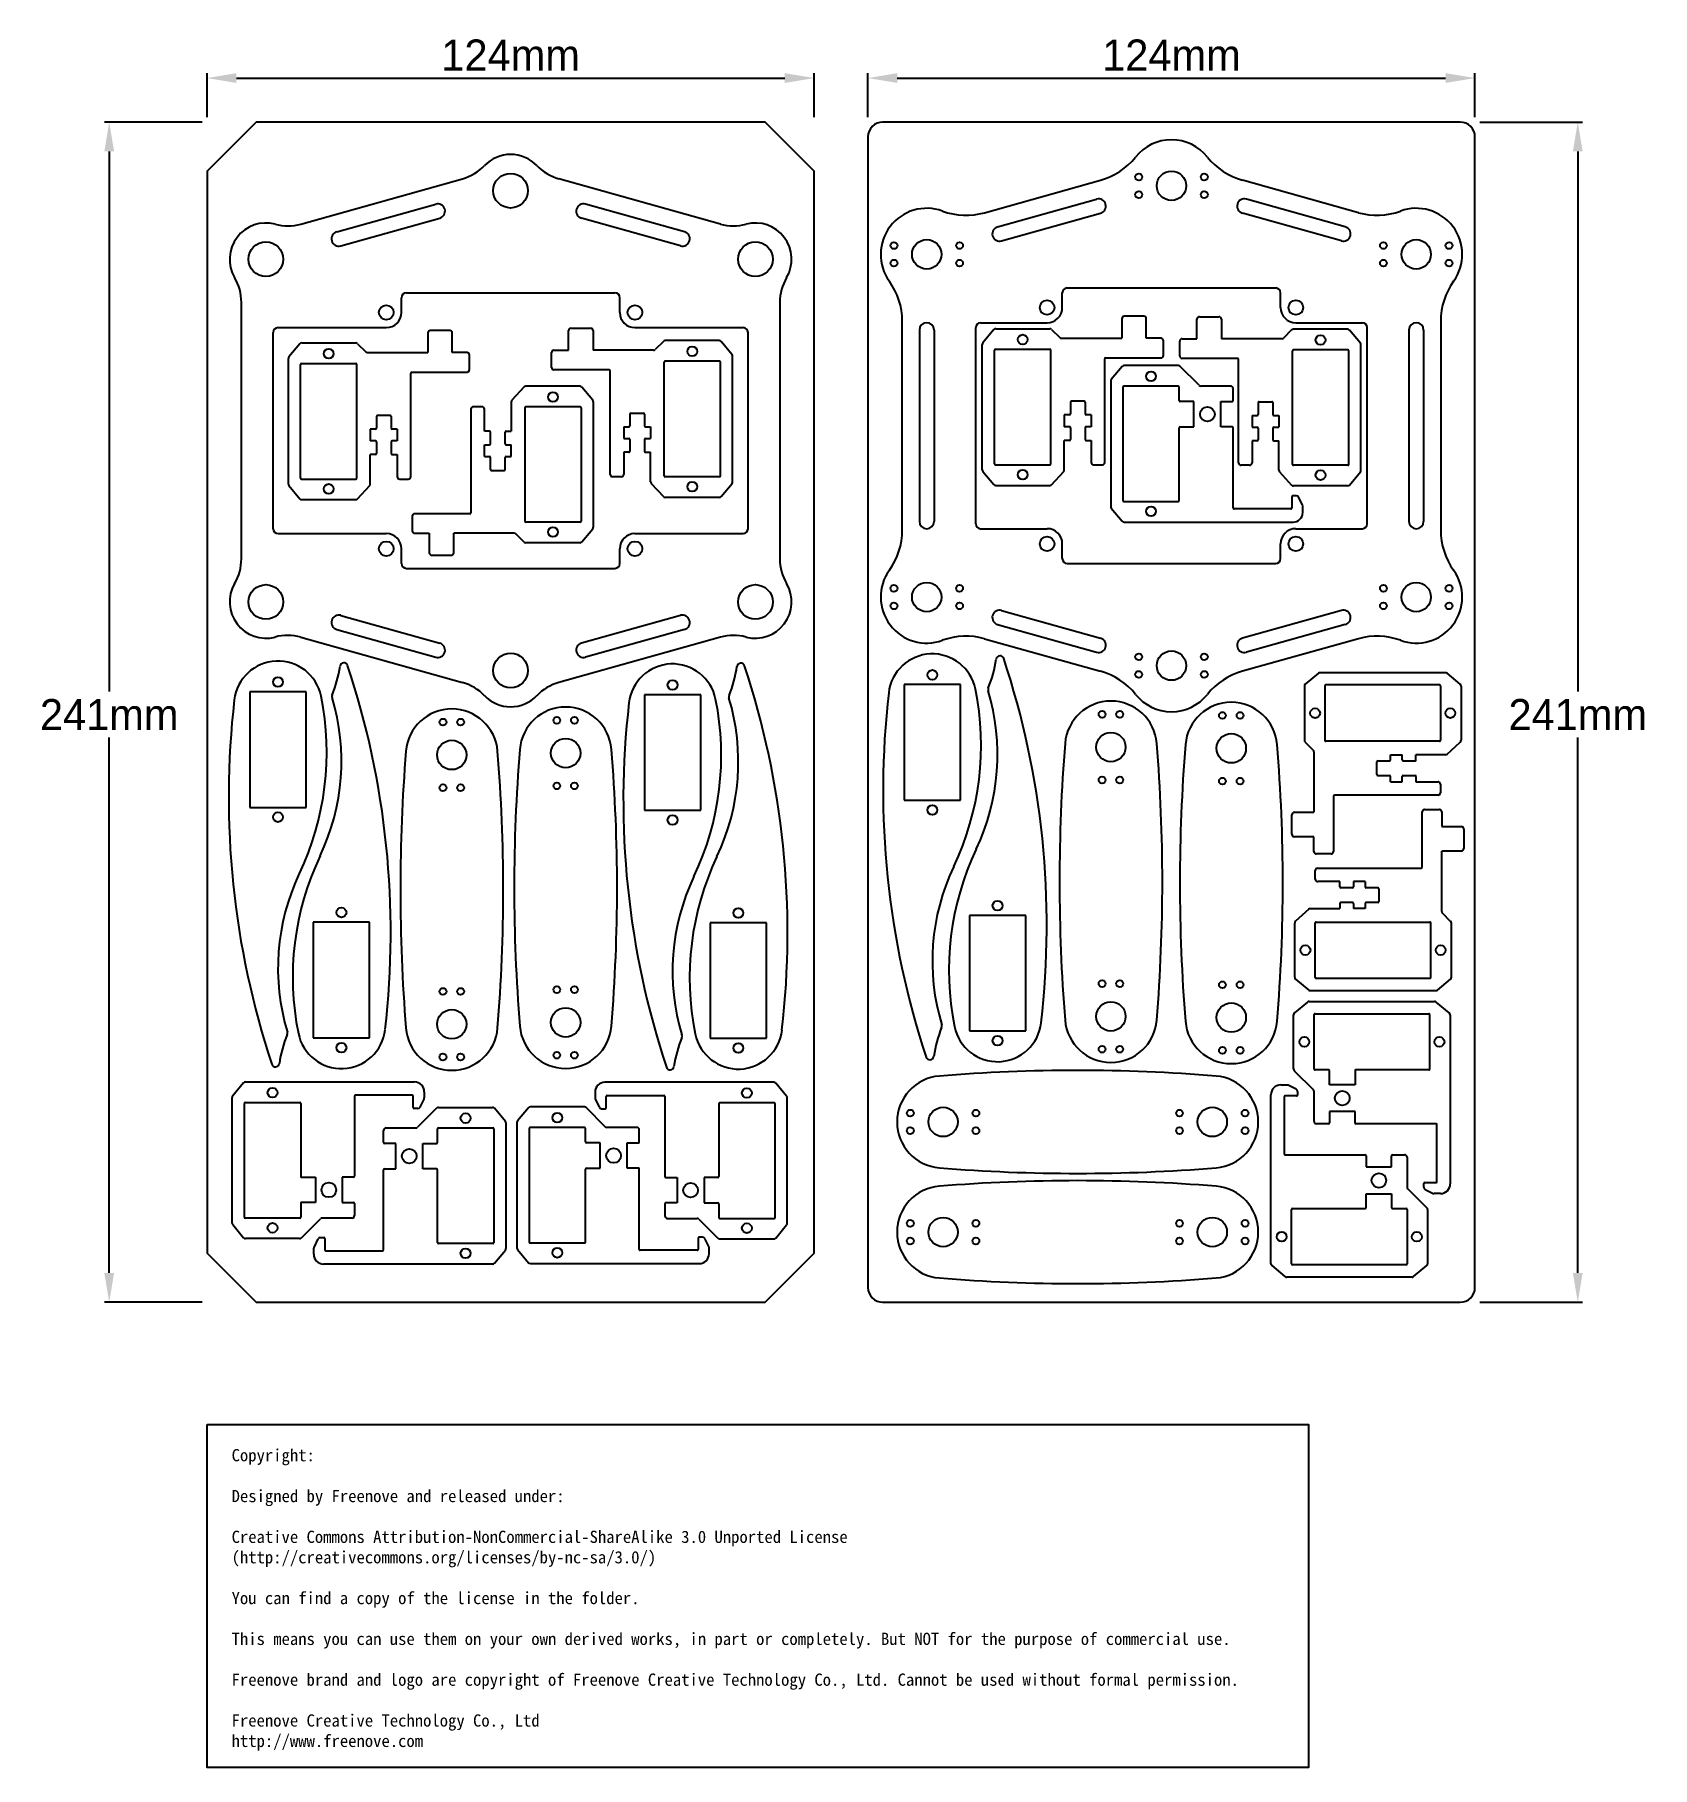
# Model space of a CAD drawing. Header units: millimetres. Extents: x -35 to 295, y -95 to 259.
import ezdxf

# ---------------------------------------------------------------- set-up
doc = ezdxf.new("R2010")
doc.units = ezdxf.units.MM
doc.header["$PDSIZE"] = -1
doc.dimstyles.new('ISO-25', dxfattribs={"dimtxt": 2.5, "dimasz": 2.5, "dimexe": 1.25, "dimexo": 0.625, "dimtad": 1, "dimtxsty": 'Standard', "dimcen": 2.5, "dimadec": 0, "dimazin": 0, "dimtfac": 1, "dimtmove": 0, "dimatfit": 3, "dimfxl": 1, "dimarcsym": 0})

msp = doc.modelspace()

# ---------------------------------------------------------------- texts
at = {"insert": (5, -30), "char_height": 2.5, "attachment_point": 1}
msp.add_mtext_dynamic_manual_height_columns('{\\fSimHei|b0|i0|c134|p49;Copyright:\\P\\PDesigned by Freenove and released under:\\P\\PCreative Commons Attribution-NonCommercial-ShareAlike 3.0 Unported License\\P(http://creativecommons.org/licenses/by-nc-sa/3.0/)\\P\\PYou can find a copy of the license in the folder.\\P\\PThis means you can use them on your own derived works, in part or completely. But NOT for the purpose of commercial use.\\P\\PFreenove brand and logo are copyright of Freenove Creative Technology Co., Ltd. Cannot be used without formal permission.\\P\\PFreenove Creative Technology Co., Ltd\\Phttp://www.freenove.com\\P}', width=220, gutter_width=31.75, heights=[65], dxfattribs=at)

# ---------------------------------------------------------------- blocks, each defined once
blk = doc.blocks.new('*D1')
at = {"color": 0, "lineweight": -2, "transparency": 16777216}
for p, q in [((0, 241.99), (0, 250.99)), ((5.99, 250), (118.01, 250)), ((124, 241.99), (124, 250.99))]:
    blk.add_line(p, q, dxfattribs=at)
at = {"color": 0, "transparency": 16777216}
for points in [[(5.99, 251), (5.99, 249), (0, 250)], [(118.01, 251), (118.01, 249), (124, 250)]]:
    blk.add_solid(points, dxfattribs=at)
at = {"layer": 'Defpoints', "color": 0, "transparency": 16777216}
for p in [(124, 250), (0, 241), (124, 241)]:
    blk.add_point(p, dxfattribs=at)
at = {"color": 0, "transparency": 16777216, "insert": (62, 254.7), "char_height": 6.35, "attachment_point": 5}
blk.add_mtext('124mm', dxfattribs=at)
blk = doc.blocks.new('*D2')
at = {"color": 0, "lineweight": -2, "transparency": 16777216}
for p, q in [((135, 241.99), (135, 250.99)), ((140.99, 250), (253.01, 250)), ((259, 241.99), (259, 250.99))]:
    blk.add_line(p, q, dxfattribs=at)
at = {"color": 0, "transparency": 16777216}
for points in [[(140.99, 251), (140.99, 249), (135, 250)], [(253.01, 251), (253.01, 249), (259, 250)]]:
    blk.add_solid(points, dxfattribs=at)
at = {"layer": 'Defpoints', "color": 0, "transparency": 16777216}
for p in [(259, 250), (135, 241), (259, 241)]:
    blk.add_point(p, dxfattribs=at)
at = {"color": 0, "transparency": 16777216, "insert": (197, 254.7), "char_height": 6.35, "attachment_point": 5}
blk.add_mtext('124mm', dxfattribs=at)
blk = doc.blocks.new('*D3')
at = {"color": 0, "lineweight": -2, "transparency": 16777216}
for p, q in [((-0.99, 241), (-20.99, 241)), ((-20, 235.01), (-20, 124.7)), ((-20, 5.99), (-20, 115.3)), ((-0.99, 0), (-20.99, 0))]:
    blk.add_line(p, q, dxfattribs=at)
at = {"color": 0, "transparency": 16777216}
for points in [[(-21, 235.01), (-19, 235.01), (-20, 241)], [(-21, 5.99), (-19, 5.99), (-20, 0)]]:
    blk.add_solid(points, dxfattribs=at)
at = {"layer": 'Defpoints', "color": 0, "transparency": 16777216}
for p in [(0, 241), (-20, 0), (0, 0)]:
    blk.add_point(p, dxfattribs=at)
at = {"color": 0, "transparency": 16777216, "insert": (-20, 120), "char_height": 6.35, "attachment_point": 5}
blk.add_mtext('241mm', dxfattribs=at)
blk = doc.blocks.new('*D4')
at = {"color": 0, "lineweight": -2, "transparency": 16777216}
for p, q in [((259.99, 241), (280.99, 241)), ((280, 235.01), (280, 124.7)), ((280, 5.99), (280, 115.3)), ((259.99, 0), (280.99, 0))]:
    blk.add_line(p, q, dxfattribs=at)
at = {"color": 0, "transparency": 16777216}
for points in [[(279, 235.01), (281, 235.01), (280, 241)], [(279, 5.99), (281, 5.99), (280, 0)]]:
    blk.add_solid(points, dxfattribs=at)
at = {"layer": 'Defpoints', "color": 0, "transparency": 16777216}
for p in [(259, 241), (259, 0), (280, 0)]:
    blk.add_point(p, dxfattribs=at)
at = {"color": 0, "transparency": 16777216, "insert": (280, 120), "char_height": 6.35, "attachment_point": 5}
blk.add_mtext('241mm', dxfattribs=at)

# ---------------------------------------------------------------- dimensions: what is measured, and where the dimension line sits
for base, p1, p2, picture, middle in [((124, 250), (0, 241), (124, 241), '*D1', (62, 254.7)), ((259, 250), (135, 241), (259, 241), '*D2', (197, 254.7))]:
    dim = msp.add_linear_dim(base=base, p1=p1, p2=p2, dimstyle='ISO-25', override={"dimtxt": 6.35, "dimasz": 5.9944, "dimexe": 0.9906, "dimexo": 0.9906, "dimgap": 1.524, "dimtih": 1, "dimtoh": 1, "dimdec": 0, "dimzin": 0, "dimpost": 'mm', "dimadec": 2, "dimtzin": 0})
    dim.commit()
    dim.dimension.update_dxf_attribs({"geometry": picture, "text_midpoint": middle})
for base, p1, p2, picture, middle in [((-20, 0), (0, 241), (0, 0), '*D3', (-20, 120)), ((280, 0), (259, 241), (259, 0), '*D4', (280, 120))]:
    dim = msp.add_linear_dim(base=base, p1=p1, p2=p2, angle=90, dimstyle='ISO-25', override={"dimtxt": 6.35, "dimasz": 5.9944, "dimexe": 0.9906, "dimexo": 0.9906, "dimgap": 1.524, "dimtih": 1, "dimtoh": 1, "dimdec": 0, "dimzin": 0, "dimpost": 'mm', "dimadec": 2, "dimtzin": 0})
    dim.commit()
    dim.dimension.update_dxf_attribs({"geometry": picture, "text_midpoint": middle, "dimtype": 160})

# ---------------------------------------------------------------- linework, layer by layer
at = {"color": 7, "linetype": 'Continuous', "lineweight": 25}
for p, q in [((19.14, 220.19), (52.16, 229.44)), ((104.86, 220.19), (71.84, 229.44)), ((158.8, 222.5), (182.5, 229.13)), ((235.2, 222.5), (211.5, 229.13)), ((26.49, 218.62), (46.7, 224.27)), ((97.51, 218.62), (77.3, 224.27)), ((161.49, 219.62), (181.7, 225.27)), ((232.51, 219.62), (212.3, 225.27)), ((27.3, 215.73), (47.51, 221.38)), ((96.7, 215.73), (76.49, 221.38)), ((162.3, 216.73), (182.51, 222.38)), ((231.7, 216.73), (211.49, 222.38)), ((40.7, 206.13), (83.3, 206.13)), ((174.7, 203.13), (174.7, 206.13)), ((175.7, 207.13), (218.3, 207.13)), ((219.3, 203.13), (219.3, 206.13)), ((7, 151.82), (7, 204.18)), ((39.7, 202.13), (39.7, 205.13)), ((84.3, 202.13), (84.3, 205.13)), ((117, 204.18), (117, 151.82)), ((14.5, 199.03), (36.6, 199.03)), ((49.59, 198.45), (45.59, 198.45)), ((73.85, 194.42), (73.85, 198.42)), ((74.35, 198.92), (78.35, 198.92)), ((78.85, 198.42), (78.85, 194.42)), ((87.4, 199.03), (109.5, 199.03)), ((142, 157.66), (142, 200.34)), ((145.5, 198.53), (145.5, 159.47)), ((148.5, 198.53), (148.5, 159.47)), ((157, 158.97), (157, 199.03)), ((158, 200.03), (171.6, 200.03)), ((160.71, 198.62), (158.48, 195.94)), ((161.1, 198.8), (172.16, 198.8)), ((172.51, 198.65), (174.17, 197)), ((186.86, 200.85), (186.86, 196.85)), ((191.36, 201.35), (187.36, 201.35)), ((191.86, 196.85), (191.86, 200.85)), ((202.2, 196.76), (202.2, 200.76)), ((202.7, 201.26), (206.7, 201.26)), ((207.2, 200.76), (207.2, 196.76)), ((221.55, 198.57), (219.9, 196.91)), ((232.96, 198.71), (221.91, 198.71)), ((222.4, 200.03), (236, 200.03)), ((235.58, 195.85), (233.35, 198.53)), ((237, 158.97), (237, 199.03)), ((245.5, 198.53), (245.5, 159.47)), ((248.5, 198.53), (248.5, 159.47)), ((252, 200.34), (252, 157.66)), ((13.5, 157.97), (13.5, 198.03)), ((18.94, 195.72), (16.71, 193.04)), ((19.32, 195.9), (30.38, 195.9)), ((30.74, 195.75), (32.39, 194.1)), ((45.09, 197.95), (45.09, 193.95)), ((50.09, 193.95), (50.09, 197.95)), ((93.2, 196.22), (91.54, 194.57)), ((104.61, 196.37), (93.55, 196.37)), ((107.23, 193.51), (105, 196.19)), ((110.5, 157.97), (110.5, 198.03)), ((158.36, 169.98), (158.36, 195.62)), ((174.52, 196.85), (186.86, 196.85)), ((194.86, 196.85), (191.86, 196.85)), ((195.36, 193.35), (195.36, 196.35)), ((198.7, 193.26), (198.7, 196.26)), ((199.2, 196.76), (202.2, 196.76)), ((219.54, 196.76), (207.2, 196.76)), ((235.7, 169.89), (235.7, 195.53)), ((16.59, 167.08), (16.59, 192.72)), ((19.09, 168.3), (19.09, 191.5)), ((19.29, 191.7), (30.39, 191.7)), ((30.59, 168.3), (30.59, 191.5)), ((32.75, 193.95), (45.09, 193.95)), ((53.09, 193.95), (50.09, 193.95)), ((53.59, 190.45), (53.59, 193.45)), ((70.35, 190.92), (70.35, 193.92)), ((70.85, 194.42), (73.85, 194.42)), ((91.19, 194.42), (78.85, 194.42)), ((93.35, 168.77), (93.35, 191.97)), ((104.65, 192.17), (93.55, 192.17)), ((104.85, 168.77), (104.85, 191.97)), ((107.35, 167.55), (107.35, 193.19)), ((160.86, 171.2), (160.86, 194.4)), ((161.06, 194.6), (172.16, 194.6)), ((172.36, 171.2), (172.36, 194.4)), ((183.36, 171.5), (183.36, 192.65)), ((183.56, 192.85), (194.86, 192.85)), ((186.93, 191.12), (184.7, 188.44)), ((198.37, 191.3), (187.31, 191.3)), ((202.63, 187.25), (198.73, 191.16)), ((210.5, 192.76), (199.2, 192.76)), ((210.7, 171.41), (210.7, 192.56)), ((221.7, 171.11), (221.7, 194.31)), ((233, 194.51), (221.9, 194.51)), ((233.2, 171.11), (233.2, 194.31)), ((41.59, 168.6), (41.59, 189.75)), ((41.79, 189.95), (53.09, 189.95)), ((82.15, 190.42), (70.85, 190.42)), ((82.35, 169.07), (82.35, 190.22)), ((184.58, 188.12), (184.58, 162.48)), ((64.74, 186.92), (62.27, 184.23)), ((76.16, 187.08), (65.11, 187.08)), ((78.77, 184.22), (76.54, 186.9)), ((187.08, 186.9), (187.08, 163.7)), ((198.38, 187.1), (187.28, 187.1)), ((198.58, 184.15), (198.58, 186.9)), ((209.08, 187.1), (202.99, 187.1)), ((209.58, 184.15), (209.58, 186.6)), ((34.59, 180.9), (34.59, 178.5)), ((37.39, 181.1), (34.79, 181.1)), ((37.59, 180.9), (37.59, 178.5)), ((53.89, 182.38), (53.89, 161.23)), ((56.14, 182.88), (54.39, 182.88)), ((56.64, 177.88), (56.64, 182.38)), ((62.14, 183.89), (62.14, 177.88)), ((64.89, 182.68), (64.89, 159.48)), ((76.19, 182.88), (65.09, 182.88)), ((76.39, 182.68), (76.39, 159.48)), ((78.89, 183.9), (78.89, 158.26)), ((86.35, 181.37), (86.35, 178.97)), ((86.55, 181.57), (89.15, 181.57)), ((89.35, 181.37), (89.35, 178.97)), ((176.16, 181.2), (175.11, 181.2)), ((175.11, 181.2), (175.11, 178.8)), ((176.36, 183.8), (176.36, 181.4)), ((179.16, 184), (176.56, 184)), ((179.36, 183.8), (179.36, 181.4)), ((180.61, 181.2), (179.56, 181.2)), ((180.61, 181.2), (180.61, 178.8)), ((201.58, 183.95), (198.78, 183.95)), ((201.58, 178.75), (201.58, 183.95)), ((207.08, 183.95), (209.38, 183.95)), ((207.08, 178.75), (207.08, 183.95)), ((213.45, 181.11), (214.5, 181.11)), ((213.45, 181.11), (213.45, 178.71)), ((214.7, 183.71), (214.7, 181.31)), ((214.9, 183.91), (217.5, 183.91)), ((217.7, 183.71), (217.7, 181.31)), ((217.9, 181.11), (218.95, 181.11)), ((218.95, 181.11), (218.95, 178.71)), ((34.39, 178.3), (33.34, 178.3)), ((33.34, 178.3), (33.34, 175.9)), ((38.84, 178.3), (37.79, 178.3)), ((38.84, 178.3), (38.84, 175.9)), ((57.69, 177.88), (56.64, 177.88)), ((57.89, 175.28), (57.89, 177.68)), ((60.89, 175.28), (60.89, 177.68)), ((61.09, 177.88), (62.14, 177.88)), ((85.1, 178.77), (86.15, 178.77)), ((85.1, 178.77), (85.1, 176.37)), ((89.55, 178.77), (90.6, 178.77)), ((90.6, 178.77), (90.6, 176.37)), ((176.16, 178.8), (175.11, 178.8)), ((176.36, 178.6), (176.36, 176.2)), ((179.36, 178.6), (179.36, 176.2)), ((180.61, 178.8), (179.56, 178.8)), ((198.58, 163.7), (198.58, 178.55)), ((198.78, 178.75), (201.58, 178.75)), ((209.38, 178.75), (207.08, 178.75)), ((209.58, 162.2), (209.58, 178.55)), ((213.45, 178.71), (214.5, 178.71)), ((214.7, 178.51), (214.7, 176.11)), ((217.7, 178.51), (217.7, 176.11)), ((217.9, 178.71), (218.95, 178.71)), ((34.39, 175.9), (33.34, 175.9)), ((34.59, 175.7), (34.59, 173.3)), ((37.59, 175.7), (37.59, 173.3)), ((38.84, 175.9), (37.79, 175.9)), ((56.64, 175.08), (57.69, 175.08)), ((56.64, 172.68), (56.64, 175.08)), ((61.09, 175.08), (62.14, 175.08)), ((62.14, 172.68), (62.14, 175.08)), ((85.1, 176.37), (86.15, 176.37)), ((86.15, 173.57), (85.1, 173.57)), ((85.1, 173.57), (85.1, 169.07)), ((86.35, 176.17), (86.35, 173.77)), ((89.35, 176.17), (89.35, 173.77)), ((89.55, 176.37), (90.6, 176.37)), ((89.55, 173.57), (90.6, 173.57)), ((90.6, 167.56), (90.6, 173.57)), ((175.11, 169.99), (175.11, 176)), ((176.16, 176), (175.11, 176)), ((179.56, 176), (180.61, 176)), ((180.61, 176), (180.61, 171.5)), ((214.5, 175.91), (213.45, 175.91)), ((213.45, 175.91), (213.45, 171.41)), ((217.9, 175.91), (218.95, 175.91)), ((218.95, 169.91), (218.95, 175.91)), ((34.39, 173.1), (33.34, 173.1)), ((33.34, 167.1), (33.34, 173.1)), ((37.79, 173.1), (38.84, 173.1)), ((38.84, 173.1), (38.84, 168.6)), ((56.64, 172.68), (57.69, 172.68)), ((57.89, 170.08), (57.89, 172.48)), ((58.09, 169.88), (60.69, 169.88)), ((60.89, 170.08), (60.89, 172.48)), ((61.09, 172.68), (62.14, 172.68)), ((161.06, 171), (172.16, 171)), ((181.11, 171), (182.86, 171)), ((212.95, 170.91), (211.2, 170.91)), ((233, 170.91), (221.9, 170.91)), ((16.71, 166.76), (18.94, 164.08)), ((19.29, 168.1), (30.39, 168.1)), ((30.74, 164.06), (33.21, 166.76)), ((39.34, 168.1), (41.09, 168.1)), ((84.6, 168.57), (82.85, 168.57)), ((90.73, 167.23), (93.2, 164.53)), ((104.65, 168.57), (93.55, 168.57)), ((105, 164.55), (107.23, 167.23)), ((158.48, 169.66), (160.71, 166.98)), ((161.1, 166.8), (172.14, 166.8)), ((172.51, 166.96), (174.98, 169.66)), ((219.08, 169.57), (221.55, 166.88)), ((232.96, 166.71), (221.92, 166.71)), ((233.35, 166.89), (235.58, 169.57)), ((19.32, 163.9), (30.37, 163.9)), ((104.61, 164.37), (93.57, 164.37)), ((187.28, 163.5), (198.38, 163.5)), ((221.58, 164.5), (221.58, 162.2)), ((222.52, 164.7), (221.78, 164.7)), ((223.78, 162.81), (222.97, 164.43)), ((41.89, 160.53), (41.89, 157.53)), ((53.69, 161.03), (42.39, 161.03)), ((76.19, 159.28), (65.09, 159.28)), ((184.7, 162.16), (186.93, 159.48)), ((187.31, 159.3), (221.83, 159.3)), ((221.38, 162), (209.78, 162)), ((223.83, 161.3), (223.83, 162.58)), ((14.5, 156.97), (36.6, 156.97)), ((42.39, 157.03), (45.39, 157.03)), ((45.39, 157.03), (45.39, 153.03)), ((62.73, 157.03), (50.39, 157.03)), ((50.39, 153.03), (50.39, 157.03)), ((64.74, 155.23), (63.09, 156.89)), ((76.54, 155.26), (78.77, 157.94)), ((87.4, 156.97), (109.5, 156.97)), ((158, 157.97), (171.6, 157.97)), ((222.4, 157.97), (236, 157.97)), ((39.7, 150.87), (39.7, 153.87)), ((45.89, 152.53), (49.89, 152.53)), ((76.16, 155.08), (65.1, 155.08)), ((84.3, 150.87), (84.3, 153.87)), ((174.7, 151.87), (174.7, 154.87)), ((219.3, 151.87), (219.3, 154.87)), ((40.7, 149.87), (83.3, 149.87)), ((175.7, 150.87), (218.3, 150.87)), ((27.3, 140.27), (47.51, 134.62)), ((96.7, 140.27), (76.49, 134.62)), ((161.49, 138.38), (181.7, 132.73)), ((162.3, 141.27), (182.51, 135.62)), ((231.7, 141.27), (211.49, 135.62)), ((232.51, 138.38), (212.3, 132.73)), ((19.14, 135.81), (52.16, 126.56)), ((26.49, 137.38), (46.7, 131.73)), ((104.86, 135.81), (71.84, 126.56)), ((97.51, 137.38), (77.3, 131.73)), ((158.8, 135.5), (182.5, 128.87)), ((235.2, 135.5), (211.5, 128.87)), ((227.01, 128.43), (224.33, 126.2)), ((252.97, 128.55), (227.33, 128.55)), ((255.97, 126.2), (253.29, 128.43)), ((20.22, 124.66), (8.72, 124.66)), ((8.72, 124.66), (8.72, 101.06)), ((20.22, 101.06), (20.22, 124.66)), ((100.83, 124.06), (89.33, 124.06)), ((89.33, 124.06), (89.33, 100.46)), ((100.83, 100.46), (100.83, 124.06)), ((142.4, 126.12), (142.4, 102.52)), ((153.9, 126.12), (142.4, 126.12)), ((153.9, 102.52), (153.9, 126.12)), ((224.15, 125.81), (224.15, 114.76)), ((228.35, 125.85), (228.35, 114.75)), ((251.75, 126.05), (228.55, 126.05)), ((251.95, 125.85), (251.95, 114.75)), ((256.15, 125.81), (256.15, 114.77)), ((224.29, 114.4), (225.95, 112.74)), ((251.75, 114.55), (228.55, 114.55)), ((253.29, 111.93), (255.99, 114.4)), ((226.1, 112.39), (226.1, 100.05)), ((238.95, 107.75), (238.95, 110.35)), ((239.15, 110.55), (241.55, 110.55)), ((241.75, 111.8), (244.15, 111.8)), ((241.75, 110.75), (241.75, 111.8)), ((244.15, 110.75), (244.15, 111.8)), ((244.35, 110.55), (246.75, 110.55)), ((252.95, 111.8), (246.95, 111.8)), ((246.95, 110.75), (246.95, 111.8)), ((239.15, 107.55), (241.55, 107.55)), ((241.75, 106.3), (241.75, 107.35)), ((241.75, 106.3), (244.15, 106.3)), ((244.15, 106.3), (244.15, 107.35)), ((244.35, 107.55), (246.75, 107.55)), ((246.95, 107.35), (246.95, 106.3)), ((246.95, 106.3), (251.45, 106.3)), ((230.1, 103.35), (230.1, 92.05)), ((251.45, 103.55), (230.3, 103.55)), ((251.95, 105.8), (251.95, 104.05)), ((8.72, 101.06), (20.22, 101.06)), ((89.33, 100.46), (100.83, 100.46)), ((142.4, 102.52), (153.9, 102.52)), ((221.6, 95.55), (221.6, 99.55)), ((222.1, 100.05), (226.1, 100.05)), ((248.22, 88.84), (248.22, 100.14)), ((248.72, 100.64), (251.72, 100.64)), ((252.22, 100.14), (252.22, 97.14)), ((252.22, 97.14), (256.22, 97.14)), ((256.72, 96.64), (256.72, 92.64)), ((226.1, 95.05), (222.1, 95.05)), ((226.1, 92.05), (226.1, 95.05)), ((252.22, 79.79), (252.22, 92.14)), ((256.22, 92.14), (252.22, 92.14)), ((229.6, 91.55), (226.6, 91.55)), ((226.87, 88.64), (248.02, 88.64)), ((226.37, 86.39), (226.37, 88.14)), ((231.37, 85.89), (226.87, 85.89)), ((231.37, 84.84), (231.37, 85.89)), ((236.57, 85.89), (234.17, 85.89)), ((234.17, 85.89), (234.17, 84.84)), ((236.57, 85.89), (236.57, 84.84)), ((231.37, 81.44), (231.37, 80.39)), ((233.97, 84.64), (231.57, 84.64)), ((233.97, 81.64), (231.57, 81.64)), ((234.17, 81.44), (234.17, 80.39)), ((236.57, 81.44), (236.57, 80.39)), ((239.17, 84.64), (236.77, 84.64)), ((239.17, 81.64), (236.77, 81.64)), ((239.37, 84.44), (239.37, 81.84)), ((167.22, 78.99), (155.72, 78.99)), ((155.72, 78.99), (155.72, 55.39)), ((167.22, 55.39), (167.22, 78.99)), ((225.03, 80.26), (222.33, 77.79)), ((225.36, 80.39), (231.37, 80.39)), ((236.57, 80.39), (234.17, 80.39)), ((254.02, 77.78), (252.37, 79.44)), ((33.19, 77.59), (21.69, 77.59)), ((21.69, 77.59), (21.69, 53.99)), ((33.19, 53.99), (33.19, 77.59)), ((114.27, 77.5), (102.77, 77.5)), ((102.77, 77.5), (102.77, 53.9)), ((114.27, 53.9), (114.27, 77.5)), ((222.17, 66.37), (222.17, 77.42)), ((226.37, 66.34), (226.37, 77.44)), ((226.57, 77.64), (249.77, 77.64)), ((249.97, 66.34), (249.97, 77.44)), ((254.17, 66.37), (254.17, 77.43)), ((222.35, 65.99), (225.03, 63.75)), ((226.57, 66.14), (249.77, 66.14)), ((251.31, 63.75), (253.99, 65.99)), ((224.8, 61.3), (222.12, 59.07)), ((225.12, 61.42), (250.76, 61.42)), ((225.35, 63.64), (250.99, 63.64)), ((253.76, 59.07), (251.08, 61.3)), ((221.94, 47.63), (221.94, 58.68)), ((226.14, 47.62), (226.14, 58.72)), ((226.34, 58.92), (249.54, 58.92)), ((249.74, 58.72), (249.74, 47.62)), ((253.94, 58.68), (253.94, 24.17)), ((21.69, 53.99), (33.19, 53.99)), ((102.77, 53.9), (114.27, 53.9)), ((155.72, 55.39), (167.22, 55.39)), ((222.09, 47.27), (225.99, 43.37)), ((229.09, 47.42), (226.34, 47.42)), ((229.29, 44.42), (229.29, 47.22)), ((234.49, 47.22), (234.49, 44.42)), ((249.54, 47.42), (234.69, 47.42)), ((7.46, 44.8), (5.23, 42.12)), ((7.84, 44.98), (42.36, 44.98)), ((44.36, 42.98), (44.36, 41.7)), ((79.26, 42.92), (79.26, 41.64)), ((115.78, 44.92), (81.26, 44.92)), ((118.39, 42.06), (116.16, 44.74)), ((219.32, 44.36), (220.6, 44.36)), ((222.44, 43.5), (220.83, 44.31)), ((222.72, 43.05), (222.72, 42.31)), ((226.14, 36.92), (226.14, 43.01)), ((234.49, 44.42), (229.29, 44.42)), ((5.11, 16.16), (5.11, 41.8)), ((7.61, 17.38), (7.61, 40.58)), ((7.81, 40.78), (18.91, 40.78)), ((19.11, 40.58), (19.11, 25.73)), ((30.11, 42.08), (30.11, 25.73)), ((41.91, 42.28), (30.31, 42.28)), ((42.11, 39.78), (42.11, 42.08)), ((43.05, 39.58), (42.31, 39.58)), ((46.89, 39.63), (42.99, 35.73)), ((43.5, 39.86), (44.31, 41.47)), ((47.25, 39.78), (58.31, 39.78)), ((60.93, 36.92), (58.69, 39.6)), ((65.64, 39.71), (63.41, 37.02)), ((77.08, 39.89), (66.03, 39.89)), ((81.34, 35.83), (77.44, 39.74)), ((79.31, 41.42), (80.12, 39.8)), ((80.57, 39.52), (81.31, 39.52)), ((81.51, 39.72), (81.51, 42.02)), ((81.71, 42.22), (93.31, 42.22)), ((93.51, 42.02), (93.51, 25.67)), ((104.51, 40.52), (104.51, 25.67)), ((115.81, 40.72), (104.71, 40.72)), ((116.01, 17.32), (116.01, 40.52)), ((118.51, 16.1), (118.51, 41.74)), ((217.32, 7.85), (217.32, 42.36)), ((220.02, 41.91), (220.02, 30.31)), ((222.52, 42.11), (220.22, 42.11)), ((36.54, 35.58), (42.63, 35.58)), ((47.24, 35.58), (58.34, 35.58)), ((61.04, 36.6), (61.04, 10.96)), ((63.29, 36.7), (63.29, 11.07)), ((65.79, 35.49), (65.79, 12.29)), ((77.09, 35.69), (65.99, 35.69)), ((77.29, 32.74), (77.29, 35.49)), ((87.79, 35.69), (81.7, 35.69)), ((229.09, 36.42), (226.64, 36.42)), ((234.49, 38.92), (229.29, 38.92)), ((229.29, 38.92), (229.29, 36.62)), ((234.49, 36.62), (234.49, 38.92)), ((251.04, 36.42), (234.69, 36.42)), ((251.24, 24.62), (251.24, 36.22)), ((36.04, 32.63), (36.04, 35.08)), ((38.54, 32.43), (36.24, 32.43)), ((38.54, 27.23), (38.54, 32.43)), ((44.04, 32.43), (46.84, 32.43)), ((44.04, 27.23), (44.04, 32.43)), ((47.04, 32.63), (47.04, 35.38)), ((58.54, 35.38), (58.54, 12.18)), ((80.29, 32.54), (77.49, 32.54)), ((80.29, 27.34), (80.29, 32.54)), ((85.79, 32.54), (88.09, 32.54)), ((85.79, 27.34), (85.79, 32.54)), ((88.29, 32.74), (88.29, 35.19)), ((220.22, 30.11), (236.57, 30.11)), ((236.77, 29.91), (236.77, 27.61)), ((241.97, 27.61), (241.97, 29.91)), ((242.17, 30.11), (244.62, 30.11)), ((245.12, 29.61), (245.12, 23.52)), ((19.31, 25.53), (22.11, 25.53)), ((22.11, 25.53), (22.11, 20.33)), ((29.91, 25.53), (27.61, 25.53)), ((27.61, 25.53), (27.61, 20.33)), ((36.04, 10.68), (36.04, 27.03)), ((36.24, 27.23), (38.54, 27.23)), ((46.84, 27.23), (44.04, 27.23)), ((47.04, 12.18), (47.04, 27.03)), ((77.29, 12.29), (77.29, 27.14)), ((77.49, 27.34), (80.29, 27.34)), ((88.09, 27.34), (85.79, 27.34)), ((88.29, 10.79), (88.29, 27.14)), ((93.71, 25.47), (96.01, 25.47)), ((96.01, 25.47), (96.01, 20.27)), ((101.51, 25.47), (101.51, 20.27)), ((104.31, 25.47), (101.51, 25.47)), ((236.77, 27.61), (241.97, 27.61)), ((236.77, 22.11), (241.97, 22.11)), ((236.77, 19.31), (236.77, 22.11)), ((241.97, 22.11), (241.97, 19.31)), ((249.17, 19.26), (245.27, 23.17)), ((248.54, 23.48), (248.54, 24.22)), ((248.74, 24.42), (251.04, 24.42)), ((248.82, 23.03), (250.44, 22.22)), ((251.94, 22.17), (250.66, 22.17)), ((19.11, 20.13), (19.11, 17.38)), ((22.11, 20.33), (19.31, 20.33)), ((27.61, 20.33), (29.91, 20.33)), ((30.11, 20.13), (30.11, 17.68)), ((93.51, 20.07), (93.51, 17.62)), ((96.01, 20.27), (93.71, 20.27)), ((101.51, 20.27), (104.31, 20.27)), ((104.51, 20.07), (104.51, 17.32)), ((221.52, 7.81), (221.52, 18.91)), ((221.72, 19.11), (236.57, 19.11)), ((242.17, 19.11), (244.92, 19.11)), ((245.12, 18.91), (245.12, 7.81)), ((249.32, 18.91), (249.32, 7.85)), ((5.23, 15.84), (7.46, 13.16)), ((18.91, 17.18), (7.81, 17.18)), ((19.26, 13.13), (23.16, 17.03)), ((29.61, 17.18), (23.52, 17.18)), ((94.01, 17.12), (100.1, 17.12)), ((100.46, 16.98), (104.36, 13.07)), ((104.71, 17.12), (115.81, 17.12)), ((116.16, 13.1), (118.39, 15.78)), ((18.9, 12.98), (7.84, 12.98)), ((21.79, 9.78), (21.79, 11.06)), ((22.65, 12.91), (21.84, 11.29)), ((23.1, 13.18), (23.84, 13.18)), ((24.04, 12.98), (24.04, 10.68)), ((58.34, 11.98), (47.24, 11.98)), ((58.69, 7.96), (60.93, 10.64)), ((63.41, 10.75), (65.64, 8.07)), ((65.99, 12.09), (77.09, 12.09)), ((100.29, 13.09), (100.29, 10.79)), ((101.23, 13.29), (100.49, 13.29)), ((102.49, 11.39), (101.68, 13.01)), ((102.54, 9.89), (102.54, 11.17)), ((104.72, 12.92), (115.78, 12.92)), ((58.31, 7.78), (23.79, 7.78)), ((24.24, 10.48), (35.84, 10.48)), ((66.03, 7.89), (100.54, 7.89)), ((100.09, 10.59), (88.49, 10.59)), ((217.5, 7.46), (220.18, 5.23)), ((244.92, 7.61), (221.72, 7.61)), ((246.46, 5.23), (249.14, 7.46)), ((246.14, 5.11), (220.5, 5.11))]:
    msp.add_line(p, q, dxfattribs=at)
for points in [[(10, 0), (114, 0), (124, 10), (124, 231), (114, 241), (10, 241), (0, 231), (0, 10)], [(0, -25), (225, -25), (225, -95), (0, -95)]]:
    msp.add_lwpolyline(points, close=True)
msp.add_lwpolyline([(138, 0), (256, 0, 0.414214), (259, 3), (259, 238, 0.414214), (256, 241), (138, 241, 0.414214), (135, 238), (135, 3, 0.414214)], format="xyb", close=True)
for centre, radius in [((62, 227), 3.54), ((190.3, 229.8), 0.7), ((197, 228), 3), ((203.7, 229.8), 0.7), ((190.3, 226.2), 0.7), ((203.7, 226.2), 0.7), ((12, 213), 3.54), ((112, 213), 3.54), ((140.3, 215.8), 0.7), ((147, 214), 3), ((153.7, 215.8), 0.7), ((240.3, 215.8), 0.7), ((247, 214), 3), ((253.7, 215.8), 0.7), ((140.3, 212.2), 0.7), ((153.7, 212.2), 0.7), ((240.3, 212.2), 0.7), ((253.7, 212.2), 0.7), ((36.6, 202.13), 1.5), ((87.4, 202.13), 1.5), ((171.6, 203.13), 1.5), ((222.4, 203.13), 1.5), ((24.84, 193.7), 1), ((99.1, 194.17), 1), ((166.61, 196.6), 1), ((227.45, 196.51), 1), ((192.83, 189.1), 1), ((70.64, 184.88), 1), ((204.33, 181.35), 1.5), ((166.61, 169), 1), ((227.45, 168.91), 1), ((24.84, 166.1), 1), ((99.1, 166.57), 1), ((192.83, 161.5), 1), ((70.64, 157.28), 1), ((171.6, 154.87), 1.5), ((222.4, 154.87), 1.5), ((36.6, 153.87), 1.5), ((87.4, 153.87), 1.5), ((12, 143), 3.54), ((112, 143), 3.54), ((140.3, 145.8), 0.7), ((147, 144), 3), ((153.7, 145.8), 0.7), ((240.3, 145.8), 0.7), ((247, 144), 3), ((253.7, 145.8), 0.7), ((140.3, 142.2), 0.7), ((153.7, 142.2), 0.7), ((240.3, 142.2), 0.7), ((253.7, 142.2), 0.7), ((62, 129), 3.54), ((190.3, 131.8), 0.7), ((197, 130), 3), ((203.7, 131.8), 0.7), ((14.47, 126.66), 1), ((148.15, 128.12), 1), ((190.3, 128.2), 0.7), ((203.7, 128.2), 0.7), ((95.08, 126.06), 1), ((182.83, 120.06), 0.7), ((186.43, 120.06), 0.7), ((207.42, 119.82), 0.7), ((211.02, 119.82), 0.7), ((226.35, 120.3), 1), ((253.95, 120.3), 1), ((48.18, 118.46), 0.7), ((51.78, 118.46), 0.7), ((71.44, 118.84), 0.7), ((75.04, 118.84), 0.7), ((49.98, 111.76), 3), ((73.24, 112.14), 3), ((184.63, 113.36), 3), ((209.22, 113.12), 3), ((182.83, 106.66), 0.7), ((186.43, 106.66), 0.7), ((207.42, 106.42), 0.7), ((211.02, 106.42), 0.7), ((48.18, 105.06), 0.7), ((51.78, 105.06), 0.7), ((71.44, 105.44), 0.7), ((75.04, 105.44), 0.7), ((14.47, 99.06), 1), ((95.08, 98.46), 1), ((148.15, 100.52), 1), ((161.47, 80.99), 1), ((27.44, 79.59), 1), ((108.52, 79.5), 1), ((224.37, 71.89), 1), ((251.97, 71.89), 1), ((48.18, 63.46), 0.7), ((51.78, 63.46), 0.7), ((71.44, 63.84), 0.7), ((75.04, 63.84), 0.7), ((182.83, 65.06), 0.7), ((186.43, 65.06), 0.7), ((207.42, 64.82), 0.7), ((211.02, 64.82), 0.7), ((184.63, 58.36), 3), ((209.22, 58.12), 3), ((49.98, 56.76), 3), ((73.24, 57.14), 3), ((161.47, 53.39), 1), ((224.14, 53.17), 1), ((251.74, 53.17), 1), ((27.44, 51.99), 1), ((48.18, 50.06), 0.7), ((51.78, 50.06), 0.7), ((71.44, 50.44), 0.7), ((75.04, 50.44), 0.7), ((108.52, 51.9), 1), ((182.83, 51.66), 0.7), ((186.43, 51.66), 0.7), ((207.42, 51.42), 0.7), ((211.02, 51.42), 0.7), ((13.36, 42.78), 1), ((110.26, 42.72), 1), ((231.89, 41.67), 1.5), ((143.64, 38.61), 0.7), ((150.34, 36.81), 3), ((157.04, 38.61), 0.7), ((198.64, 38.61), 0.7), ((205.34, 36.81), 3), ((212.04, 38.61), 0.7), ((52.79, 37.58), 1), ((71.54, 37.69), 1), ((143.64, 35.01), 0.7), ((157.04, 35.01), 0.7), ((198.64, 35.01), 0.7), ((212.04, 35.01), 0.7), ((41.29, 29.83), 1.5), ((83.04, 29.94), 1.5), ((239.37, 24.86), 1.5), ((24.86, 22.93), 1.5), ((98.76, 22.87), 1.5), ((13.36, 15.18), 1), ((110.26, 15.12), 1), ((143.64, 16.11), 0.7), ((150.34, 14.31), 3), ((157.04, 16.11), 0.7), ((198.64, 16.11), 0.7), ((205.34, 14.31), 3), ((212.04, 16.11), 0.7), ((219.52, 13.36), 1), ((247.12, 13.36), 1), ((52.79, 9.98), 1), ((71.54, 10.09), 1), ((143.64, 12.51), 0.7), ((157.04, 12.51), 0.7), ((198.64, 12.51), 0.7), ((212.04, 12.51), 0.7)]:
    msp.add_circle(centre, radius, dxfattribs=at)
for centre, radius, start, end in [((197, 228), 9.4, 38.6462, 141.3538), ((62, 227), 7.4, 43.9074, 136.0926), ((178.72, 242.61), 14, 285.6422, 321.3538), ((215.28, 242.61), 14, 218.6462, 254.3578), ((49.46, 239.07), 10, 285.6422, 316.0926), ((74.54, 239.07), 10, 223.9074, 254.3578), ((47.1, 222.83), 1.5, 285.6422, 105.6422), ((76.9, 222.83), 1.5, 74.3578, 254.3578), ((147, 214), 9.4, 69.9307, 215.7116), ((182.1, 223.83), 1.5, 285.6422, 105.6422), ((211.9, 223.83), 1.5, 74.3578, 254.3578), ((247, 214), 9.4, 324.2884, 110.0693), ((12, 213), 7.4, 75.1919, 210.4503), ((16.45, 229.82), 10, 255.1919, 285.6422), ((107.55, 229.82), 10, 254.3578, 284.8081), ((112, 213), 7.4, 329.5497, 104.8081), ((155.03, 235.98), 14, 249.9307, 285.6422), ((161.9, 218.17), 1.5, 105.6422, 285.6422), ((232.1, 218.17), 1.5, 254.3578, 74.3578), ((238.97, 235.98), 14, 254.3578, 290.0693), ((26.9, 217.17), 1.5, 105.6422, 285.6422), ((97.1, 217.17), 1.5, 254.3578, 74.3578), ((-3, 204.18), 10, 0, 30.4503), ((127, 204.18), 10, 149.5497, 180), ((40.7, 205.13), 1, 90, 180), ((83.3, 205.13), 1, 0, 90), ((128, 200.34), 14, 0, 35.7116), ((175.7, 206.13), 1, 90, 180), ((218.3, 206.13), 1, 0, 90), ((266, 200.34), 14, 144.2884, 180), ((36.6, 202.13), 3.1, 270, 0), ((87.4, 202.13), 3.1, 180, 270), ((171.6, 203.13), 3.1, 270, 0), ((222.4, 203.13), 3.1, 180, 270), ((14.5, 198.03), 1, 90, 180), ((45.59, 197.95), 0.5, 90, 180), ((49.59, 197.95), 0.5, 0, 90), ((74.35, 198.42), 0.5, 90, 180), ((78.35, 198.42), 0.5, 0, 90), ((109.5, 198.03), 1, 0, 90), ((147, 198.53), 1.5, 0, 180), ((158, 199.03), 1, 90, 180), ((161.1, 198.3), 0.5, 90, 140.1944), ((172.16, 198.3), 0.5, 45, 90), ((187.36, 200.85), 0.5, 90, 180), ((191.36, 200.85), 0.5, 0, 90), ((202.7, 200.76), 0.5, 90, 180), ((206.7, 200.76), 0.5, 0, 90), ((221.91, 198.21), 0.5, 90, 135), ((232.96, 198.21), 0.5, 39.8056, 90), ((236, 199.03), 1, 0, 90), ((247, 198.53), 1.5, 0, 180), ((19.32, 195.4), 0.5, 90, 140.1944), ((30.38, 195.4), 0.5, 45, 90), ((93.55, 195.87), 0.5, 90, 135), ((104.61, 195.87), 0.5, 39.8056, 90), ((158.86, 195.62), 0.5, 140.1944, 180), ((174.52, 197.35), 0.5, 225, 270), ((194.86, 196.35), 0.5, 0, 90), ((199.2, 196.26), 0.5, 90, 180), ((219.54, 197.26), 0.5, 270, 315), ((235.2, 195.53), 0.5, 0, 39.8056), ((17.09, 192.72), 0.5, 140.1944, 180), ((19.29, 191.5), 0.2, 90, 180), ((30.39, 191.5), 0.2, 0, 90), ((32.75, 194.45), 0.5, 225, 270), ((53.09, 193.45), 0.5, 0, 90), ((70.85, 193.92), 0.5, 90, 180), ((91.19, 194.92), 0.5, 270, 315), ((93.55, 191.97), 0.2, 90, 180), ((104.65, 191.97), 0.2, 0, 90), ((106.85, 193.19), 0.5, 0, 39.8056), ((161.06, 194.4), 0.2, 90, 180), ((172.16, 194.4), 0.2, 0, 90), ((183.56, 192.65), 0.2, 90, 180), ((187.31, 190.8), 0.5, 90, 140.1944), ((194.86, 193.35), 0.5, 270, 0), ((198.37, 190.8), 0.5, 45, 90), ((199.2, 193.26), 0.5, 180, 270), ((210.5, 192.56), 0.2, 0, 90), ((221.9, 194.31), 0.2, 90, 180), ((233, 194.31), 0.2, 0, 90), ((41.79, 189.75), 0.2, 90, 180), ((53.09, 190.45), 0.5, 270, 0), ((70.85, 190.92), 0.5, 180, 270), ((82.15, 190.22), 0.2, 0, 90), ((185.08, 188.12), 0.5, 140.1944, 180), ((62.64, 183.89), 0.5, 137.4896, 180), ((65.11, 186.58), 0.5, 90, 137.4896), ((76.16, 186.58), 0.5, 39.8056, 90), ((78.39, 183.9), 0.5, 0, 39.8056), ((187.28, 186.9), 0.2, 90, 180), ((198.38, 186.9), 0.2, 0, 90), ((198.78, 184.15), 0.2, 180, 270), ((202.99, 187.6), 0.5, 225, 270), ((209.08, 186.6), 0.5, 0, 90), ((209.38, 184.15), 0.2, 270, 0), ((34.79, 180.9), 0.2, 90, 180), ((37.39, 180.9), 0.2, 0, 90), ((54.39, 182.38), 0.5, 90, 180), ((56.14, 182.38), 0.5, 0, 90), ((65.09, 182.68), 0.2, 90, 180), ((76.19, 182.68), 0.2, 0, 90), ((86.55, 181.37), 0.2, 90, 180), ((89.15, 181.37), 0.2, 0, 90), ((176.16, 181.4), 0.2, 270, 0), ((176.56, 183.8), 0.2, 90, 180), ((179.16, 183.8), 0.2, 0, 90), ((179.56, 181.4), 0.2, 180, 270), ((214.5, 181.31), 0.2, 270, 0), ((214.9, 183.71), 0.2, 90, 180), ((217.5, 183.71), 0.2, 0, 90), ((217.9, 181.31), 0.2, 180, 270), ((34.39, 178.5), 0.2, 270, 0), ((37.79, 178.5), 0.2, 180, 270), ((57.69, 177.68), 0.2, 0, 90), ((61.09, 177.68), 0.2, 90, 180), ((86.15, 178.97), 0.2, 270, 0), ((89.55, 178.97), 0.2, 180, 270), ((176.16, 178.6), 0.2, 0, 90), ((179.56, 178.6), 0.2, 90, 180), ((198.78, 178.55), 0.2, 90, 180), ((209.38, 178.55), 0.2, 0, 90), ((214.5, 178.51), 0.2, 0, 90), ((217.9, 178.51), 0.2, 90, 180), ((34.39, 175.7), 0.2, 0, 90), ((37.79, 175.7), 0.2, 90, 180), ((57.69, 175.28), 0.2, 270, 0), ((61.09, 175.28), 0.2, 180, 270), ((86.15, 176.17), 0.2, 0, 90), ((86.15, 173.77), 0.2, 270, 0), ((89.55, 176.17), 0.2, 90, 180), ((89.55, 173.77), 0.2, 180, 270), ((176.16, 176.2), 0.2, 270, 0), ((179.56, 176.2), 0.2, 180, 270), ((214.5, 176.11), 0.2, 270, 0), ((217.9, 176.11), 0.2, 180, 270), ((34.39, 173.3), 0.2, 270, 0), ((37.79, 173.3), 0.2, 180, 270), ((57.69, 172.48), 0.2, 0, 90), ((58.09, 170.08), 0.2, 180, 270), ((60.69, 170.08), 0.2, 270, 0), ((61.09, 172.48), 0.2, 90, 180), ((158.86, 169.98), 0.5, 180, 219.8056), ((161.06, 171.2), 0.2, 180, 270), ((172.16, 171.2), 0.2, 270, 0), ((174.61, 169.99), 0.5, 317.4896, 0), ((181.11, 171.5), 0.5, 180, 270), ((182.86, 171.5), 0.5, 270, 0), ((211.2, 171.41), 0.5, 180, 270), ((212.95, 171.41), 0.5, 270, 0), ((219.45, 169.91), 0.5, 180, 222.5104), ((221.9, 171.11), 0.2, 180, 270), ((233, 171.11), 0.2, 270, 0), ((235.2, 169.89), 0.5, 320.1944, 0), ((17.09, 167.08), 0.5, 180, 219.8056), ((19.29, 168.3), 0.2, 180, 270), ((30.39, 168.3), 0.2, 270, 0), ((32.84, 167.1), 0.5, 317.4896, 0), ((39.34, 168.6), 0.5, 180, 270), ((41.09, 168.6), 0.5, 270, 0), ((82.85, 169.07), 0.5, 180, 270), ((84.6, 169.07), 0.5, 270, 0), ((91.1, 167.56), 0.5, 180, 222.5104), ((93.55, 168.77), 0.2, 180, 270), ((104.65, 168.77), 0.2, 270, 0), ((106.85, 167.55), 0.5, 320.1944, 0), ((161.1, 167.3), 0.5, 219.8056, 270), ((172.14, 167.3), 0.5, 270, 317.4896), ((221.92, 167.21), 0.5, 222.5104, 270), ((232.96, 167.21), 0.5, 270, 320.1944), ((19.32, 164.4), 0.5, 219.8056, 270), ((30.37, 164.4), 0.5, 270, 317.4896), ((93.57, 164.87), 0.5, 222.5104, 270), ((104.61, 164.87), 0.5, 270, 320.1944), ((187.28, 163.7), 0.2, 180, 270), ((198.38, 163.7), 0.2, 270, 0), ((221.78, 164.5), 0.2, 90, 180), ((222.52, 164.2), 0.5, 26.5651, 90), ((223.33, 162.58), 0.5, 0, 26.5651), ((42.39, 160.53), 0.5, 90, 180), ((53.69, 161.23), 0.2, 270, 0), ((65.09, 159.48), 0.2, 180, 270), ((76.19, 159.48), 0.2, 270, 0), ((147, 159.47), 1.5, 180, 0), ((185.08, 162.48), 0.5, 180, 219.8056), ((187.31, 159.8), 0.5, 219.8056, 270), ((209.78, 162.2), 0.2, 180, 270), ((221.38, 162.2), 0.2, 270, 0), ((221.83, 161.3), 2, 270, 0), ((247, 159.47), 1.5, 180, 0), ((14.5, 157.97), 1, 180, 270), ((36.6, 153.87), 3.1, 0, 90), ((42.39, 157.53), 0.5, 180, 270), ((62.73, 156.53), 0.5, 45, 90), ((78.39, 158.26), 0.5, 320.1944, 0), ((87.4, 153.87), 3.1, 90, 180), ((109.5, 157.97), 1, 270, 0), ((128, 157.66), 14, 324.2884, 0), ((158, 158.97), 1, 180, 270), ((171.6, 154.87), 3.1, 0, 90), ((222.4, 154.87), 3.1, 90, 180), ((236, 158.97), 1, 270, 0), ((266, 157.66), 14, 180, 215.7116), ((45.89, 153.03), 0.5, 180, 270), ((49.89, 153.03), 0.5, 270, 0), ((65.1, 155.58), 0.5, 225, 270), ((76.16, 155.58), 0.5, 270, 320.1944), ((-3, 151.82), 10, 329.5497, 0), ((40.7, 150.87), 1, 180, 270), ((83.3, 150.87), 1, 270, 0), ((127, 151.82), 10, 180, 210.4503), ((147, 144), 9.4, 144.2884, 290.0693), ((175.7, 151.87), 1, 180, 270), ((218.3, 151.87), 1, 270, 0), ((247, 144), 9.4, 249.9307, 35.7116), ((12, 143), 7.4, 149.5497, 284.8081), ((112, 143), 7.4, 255.1919, 30.4503), ((26.9, 138.83), 1.5, 74.3578, 254.3578), ((97.1, 138.83), 1.5, 285.6422, 105.6422), ((161.9, 139.83), 1.5, 74.3578, 254.3578), ((232.1, 139.83), 1.5, 285.6422, 105.6422), ((16.45, 126.18), 10, 74.3578, 104.8081), ((47.1, 133.17), 1.5, 254.3578, 74.3578), ((76.9, 133.17), 1.5, 105.6422, 285.6422), ((107.55, 126.18), 10, 75.1919, 105.6422), ((155.03, 122.02), 14, 74.3578, 110.0693), ((182.1, 134.17), 1.5, 254.3578, 74.3578), ((211.9, 134.17), 1.5, 105.6422, 285.6422), ((238.97, 122.02), 14, 69.9307, 105.6422), ((14.47, 121.97), 8.98, 11.4796, 173.4083), ((148.15, 123.42), 8.98, 11.4796, 173.4083), ((135.47, 135.14), 26, 337.9996, 351.5463), ((161.98, 131.2), 0.8, 18.3311, 171.5463), ((-1.77, 76.95), 173.3, 353.4083, 18.3311), ((1.44, 133.74), 26, 337.9996, 351.5463), ((27.95, 129.8), 0.8, 18.3311, 171.5463), ((-135.8, 75.55), 173.3, 353.4083, 18.3311), ((95.08, 121.37), 8.98, 11.4796, 173.4083), ((82.52, 133.65), 26, 337.9996, 351.5463), ((109.03, 129.71), 0.8, 18.3311, 171.5463), ((-54.72, 75.46), 173.3, 353.4083, 18.3311), ((178.72, 115.39), 14, 38.6462, 74.3578), ((215.28, 115.39), 14, 105.6422, 141.3538), ((227.33, 128.05), 0.5, 90, 129.8056), ((252.97, 128.05), 0.5, 50.1944, 90), ((26.29, 123.7), 0.8, 157.9996, 196.7795), ((49.46, 116.93), 10, 43.9074, 74.3578), ((62, 129), 7.4, 223.9074, 316.0926), ((74.54, 116.93), 10, 105.6422, 136.0926), ((107.37, 123.61), 0.8, 157.9996, 196.7795), ((311.39, 104.56), 173.3, 173.4083, 198.3311), ((100.45, 113.74), 57.66, 334.5697, 11.4796), ((116.44, 111.87), 45.04, 334.5697, 16.7795), ((160.32, 125.1), 0.8, 157.9996, 196.7795), ((197, 130), 9.4, 218.6462, 321.3538), ((224.65, 125.81), 0.5, 129.8056, 180), ((228.55, 125.85), 0.2, 90, 180), ((251.75, 125.85), 0.2, 0, 90), ((255.65, 125.81), 0.5, 0, 50.1944), ((177.71, 103.11), 173.3, 173.4083, 198.3311), ((-33.23, 112.28), 57.66, 334.5697, 11.4796), ((-17.6, 110.47), 45.04, 334.5697, 16.7795), ((49.98, 111.76), 9.4, 4.6311, 175.3689), ((73.24, 112.14), 9.4, 4.6311, 175.3689), ((258.32, 102.51), 173.3, 173.4083, 198.3311), ((47.37, 111.68), 57.66, 334.5697, 11.4796), ((63.48, 110.38), 45.04, 334.5697, 16.7795), ((184.63, 113.36), 9.4, 4.6311, 175.3689), ((209.22, 113.12), 9.4, 4.6311, 175.3689), ((524.12, 85.86), 350, 175.3689, 184.6311), ((-154.86, 85.86), 350, 355.3689, 4.6311), ((548.71, 85.62), 350, 175.3689, 184.6311), ((-130.26, 85.62), 350, 355.3689, 4.6311), ((224.65, 114.76), 0.5, 180, 225), ((228.55, 114.75), 0.2, 180, 270), ((251.75, 114.75), 0.2, 270, 0), ((255.65, 114.77), 0.5, 312.5104, 0), ((389.47, 84.26), 350, 175.3689, 184.6311), ((-289.51, 84.26), 350, 355.3689, 4.6311), ((412.73, 84.64), 350, 175.3689, 184.6311), ((-266.25, 84.64), 350, 355.3689, 4.6311), ((225.6, 112.39), 0.5, 0, 45), ((239.15, 110.35), 0.2, 90, 180), ((241.55, 110.75), 0.2, 270, 0), ((244.35, 110.75), 0.2, 180, 270), ((246.75, 110.75), 0.2, 270, 0), ((252.95, 112.3), 0.5, 270, 312.5104), ((239.15, 107.75), 0.2, 180, 270), ((241.55, 107.35), 0.2, 0, 90), ((244.35, 107.35), 0.2, 90, 180), ((246.75, 107.35), 0.2, 0, 90), ((251.45, 105.8), 0.5, 0, 90), ((230.3, 103.35), 0.2, 90, 180), ((251.45, 104.05), 0.5, 270, 0), ((222.1, 99.55), 0.5, 90, 180), ((248.72, 100.14), 0.5, 90, 180), ((251.72, 100.14), 0.5, 0, 90), ((222.1, 95.55), 0.5, 180, 270), ((256.22, 96.64), 0.5, 0, 90), ((209.18, 67.77), 57.66, 154.5697, 191.4796), ((226.6, 92.05), 0.5, 180, 270), ((229.6, 92.05), 0.5, 270, 0), ((256.22, 92.64), 0.5, 270, 0), ((75.14, 66.37), 57.66, 154.5697, 191.4796), ((156.23, 66.28), 57.66, 154.5697, 191.4796), ((193.19, 69.64), 45.04, 154.5697, 196.7795), ((226.87, 88.14), 0.5, 90, 180), ((248.02, 88.84), 0.2, 270, 0), ((59.51, 68.18), 45.04, 154.5697, 196.7795), ((140.11, 67.58), 45.04, 154.5697, 196.7795), ((226.87, 86.39), 0.5, 180, 270), ((231.57, 84.84), 0.2, 180, 270), ((231.57, 81.44), 0.2, 90, 180), ((233.97, 84.84), 0.2, 270, 0), ((233.97, 81.44), 0.2, 0, 90), ((236.77, 84.84), 0.2, 180, 270), ((236.77, 81.44), 0.2, 90, 180), ((239.17, 84.44), 0.2, 0, 90), ((239.17, 81.84), 0.2, 270, 0), ((225.36, 79.89), 0.5, 90, 132.5104), ((252.72, 79.79), 0.5, 180, 225), ((222.67, 77.42), 0.5, 132.5104, 180), ((226.57, 77.44), 0.2, 90, 180), ((249.77, 77.44), 0.2, 0, 90), ((253.67, 77.43), 0.5, 0, 45), ((222.67, 66.37), 0.5, 180, 230.1944), ((225.35, 64.14), 0.5, 230.1944, 270), ((226.57, 66.34), 0.2, 180, 270), ((249.77, 66.34), 0.2, 270, 0), ((250.99, 64.14), 0.5, 270, 309.8056), ((253.67, 66.37), 0.5, 309.8056, 0), ((225.12, 60.92), 0.5, 90, 129.8056), ((250.76, 60.92), 0.5, 50.1944, 90), ((149.3, 56.41), 0.8, 337.9996, 16.7795), ((161.47, 58.09), 8.98, 191.4796, 353.4083), ((184.63, 58.36), 9.4, 184.6311, 355.3689), ((209.22, 58.12), 9.4, 184.6311, 355.3689), ((222.44, 58.68), 0.5, 129.8056, 180), ((226.34, 58.72), 0.2, 90, 180), ((249.54, 58.72), 0.2, 0, 90), ((253.44, 58.68), 0.5, 0, 50.1944), ((40.47, 44.91), 26, 157.9996, 171.5463), ((15.62, 54.95), 0.8, 337.9996, 16.7795), ((27.44, 56.68), 8.98, 191.4796, 353.4083), ((49.98, 56.76), 9.4, 184.6311, 355.3689), ((73.24, 57.14), 9.4, 184.6311, 355.3689), ((121.08, 44.31), 26, 157.9996, 171.5463), ((96.23, 54.35), 0.8, 337.9996, 16.7795), ((108.52, 56.59), 8.98, 191.4796, 353.4083), ((174.15, 46.37), 26, 157.9996, 171.5463), ((147.64, 50.31), 0.8, 198.3311, 351.5463), ((13.96, 48.85), 0.8, 198.3311, 351.5463), ((94.57, 48.25), 0.8, 198.3311, 351.5463), ((150.34, 36.81), 9.4, 94.6311, 265.3689), ((177.84, -302.67), 350, 85.3689, 94.6311), ((205.34, 36.81), 9.4, 274.6311, 85.3689), ((222.44, 47.63), 0.5, 180, 225), ((226.34, 47.62), 0.2, 180, 270), ((229.09, 47.22), 0.2, 0, 90), ((234.69, 47.22), 0.2, 90, 180), ((249.54, 47.62), 0.2, 270, 0), ((7.84, 44.48), 0.5, 90, 140.1944), ((42.36, 42.98), 2, 0, 90), ((81.26, 42.92), 2, 90, 180), ((115.78, 44.42), 0.5, 39.8056, 90), ((219.32, 42.36), 2, 90, 180), ((220.6, 43.86), 0.5, 63.4349, 90), ((222.22, 43.05), 0.5, 0, 63.4349), ((225.64, 43.01), 0.5, 0, 45), ((5.61, 41.8), 0.5, 140.1944, 180), ((7.81, 40.58), 0.2, 90, 180), ((18.91, 40.58), 0.2, 0, 90), ((30.31, 42.08), 0.2, 90, 180), ((41.91, 42.08), 0.2, 0, 90), ((42.31, 39.78), 0.2, 180, 270), ((43.05, 40.08), 0.5, 270, 333.4349), ((43.86, 41.7), 0.5, 333.4349, 0), ((47.25, 39.28), 0.5, 90, 135), ((58.31, 39.28), 0.5, 39.8056, 90), ((66.03, 39.39), 0.5, 90, 140.1944), ((77.08, 39.39), 0.5, 45, 90), ((79.76, 41.64), 0.5, 180, 206.5651), ((80.57, 40.02), 0.5, 206.5651, 270), ((81.31, 39.72), 0.2, 270, 0), ((81.71, 42.02), 0.2, 90, 180), ((93.31, 42.02), 0.2, 0, 90), ((104.71, 40.52), 0.2, 90, 180), ((115.81, 40.52), 0.2, 0, 90), ((118.01, 41.74), 0.5, 0, 39.8056), ((220.22, 41.91), 0.2, 90, 180), ((222.52, 42.31), 0.2, 270, 0), ((36.54, 35.08), 0.5, 90, 180), ((42.63, 36.08), 0.5, 270, 315), ((47.24, 35.38), 0.2, 90, 180), ((58.34, 35.38), 0.2, 0, 90), ((60.54, 36.6), 0.5, 0, 39.8056), ((63.79, 36.7), 0.5, 140.1944, 180), ((65.99, 35.49), 0.2, 90, 180), ((77.09, 35.49), 0.2, 0, 90), ((81.7, 36.19), 0.5, 225, 270), ((87.79, 35.19), 0.5, 0, 90), ((226.64, 36.92), 0.5, 180, 270), ((229.09, 36.62), 0.2, 270, 0), ((234.69, 36.62), 0.2, 180, 270), ((251.04, 36.22), 0.2, 0, 90), ((36.24, 32.63), 0.2, 180, 270), ((46.84, 32.63), 0.2, 270, 0), ((77.49, 32.74), 0.2, 180, 270), ((88.09, 32.74), 0.2, 270, 0), ((220.22, 30.31), 0.2, 180, 270), ((236.57, 29.91), 0.2, 0, 90), ((242.17, 29.91), 0.2, 90, 180), ((244.62, 29.61), 0.5, 0, 90), ((19.31, 25.73), 0.2, 180, 270), ((29.91, 25.73), 0.2, 270, 0), ((36.24, 27.03), 0.2, 90, 180), ((46.84, 27.03), 0.2, 0, 90), ((77.49, 27.14), 0.2, 90, 180), ((88.09, 27.14), 0.2, 0, 90), ((93.71, 25.67), 0.2, 180, 270), ((104.31, 25.67), 0.2, 270, 0), ((177.84, 376.3), 350, 265.3689, 274.6311), ((177.84, -325.18), 350, 85.3689, 94.6311), ((150.34, 14.31), 9.4, 94.6311, 265.3689), ((205.34, 14.31), 9.4, 274.6311, 85.3689), ((245.62, 23.52), 0.5, 180, 225), ((248.74, 24.22), 0.2, 90, 180), ((249.04, 23.48), 0.5, 180, 243.4349), ((250.66, 22.67), 0.5, 243.4349, 270), ((251.04, 24.62), 0.2, 270, 0), ((251.94, 24.17), 2, 270, 0), ((19.31, 20.13), 0.2, 90, 180), ((29.91, 20.13), 0.2, 0, 90), ((93.71, 20.07), 0.2, 90, 180), ((104.31, 20.07), 0.2, 0, 90), ((221.72, 18.91), 0.2, 90, 180), ((236.57, 19.31), 0.2, 270, 0), ((242.17, 19.31), 0.2, 180, 270), ((244.92, 18.91), 0.2, 0, 90), ((248.82, 18.91), 0.5, 0, 45), ((5.61, 16.16), 0.5, 180, 219.8056), ((7.81, 17.38), 0.2, 180, 270), ((18.91, 17.38), 0.2, 270, 0), ((23.52, 16.68), 0.5, 90, 135), ((29.61, 17.68), 0.5, 270, 0), ((94.01, 17.62), 0.5, 180, 270), ((100.1, 16.62), 0.5, 45, 90), ((104.71, 17.32), 0.2, 180, 270), ((115.81, 17.32), 0.2, 270, 0), ((118.01, 16.1), 0.5, 320.1944, 0), ((7.84, 13.48), 0.5, 219.8056, 270), ((18.9, 13.48), 0.5, 270, 315), ((22.29, 11.06), 0.5, 153.4349, 180), ((23.1, 12.68), 0.5, 90, 153.4349), ((23.84, 12.98), 0.2, 0, 90), ((24.24, 10.68), 0.2, 180, 270), ((35.84, 10.68), 0.2, 270, 0), ((47.24, 12.18), 0.2, 180, 270), ((58.34, 12.18), 0.2, 270, 0), ((60.54, 10.96), 0.5, 320.1944, 0), ((63.79, 11.07), 0.5, 180, 219.8056), ((65.99, 12.29), 0.2, 180, 270), ((77.09, 12.29), 0.2, 270, 0), ((88.49, 10.79), 0.2, 180, 270), ((100.09, 10.79), 0.2, 270, 0), ((100.49, 13.09), 0.2, 90, 180), ((101.23, 12.79), 0.5, 26.5651, 90), ((102.04, 11.17), 0.5, 0, 26.5651), ((104.72, 13.42), 0.5, 225, 270), ((115.78, 13.42), 0.5, 270, 320.1944), ((23.79, 9.78), 2, 180, 270), ((58.31, 8.28), 0.5, 270, 320.1944), ((66.03, 8.39), 0.5, 219.8056, 270), ((100.54, 9.89), 2, 270, 0), ((217.82, 7.85), 0.5, 180, 230.1944), ((221.72, 7.81), 0.2, 180, 270), ((244.92, 7.81), 0.2, 270, 0), ((248.82, 7.85), 0.5, 309.8056, 0), ((177.84, 353.8), 350, 265.3689, 274.6311), ((220.5, 5.61), 0.5, 230.1944, 270), ((246.14, 5.61), 0.5, 270, 309.8056)]:
    msp.add_arc(centre, radius, start, end, dxfattribs=at)

msp.set_redraw_order([(e.dxf.handle, doc.entitydb.next_handle()) for e in msp.query("TEXT MTEXT ATTDEF DIMENSION ARC_DIMENSION")])  # texts and dimensions are drawn at this point

doc.saveas('drawing.dxf')
